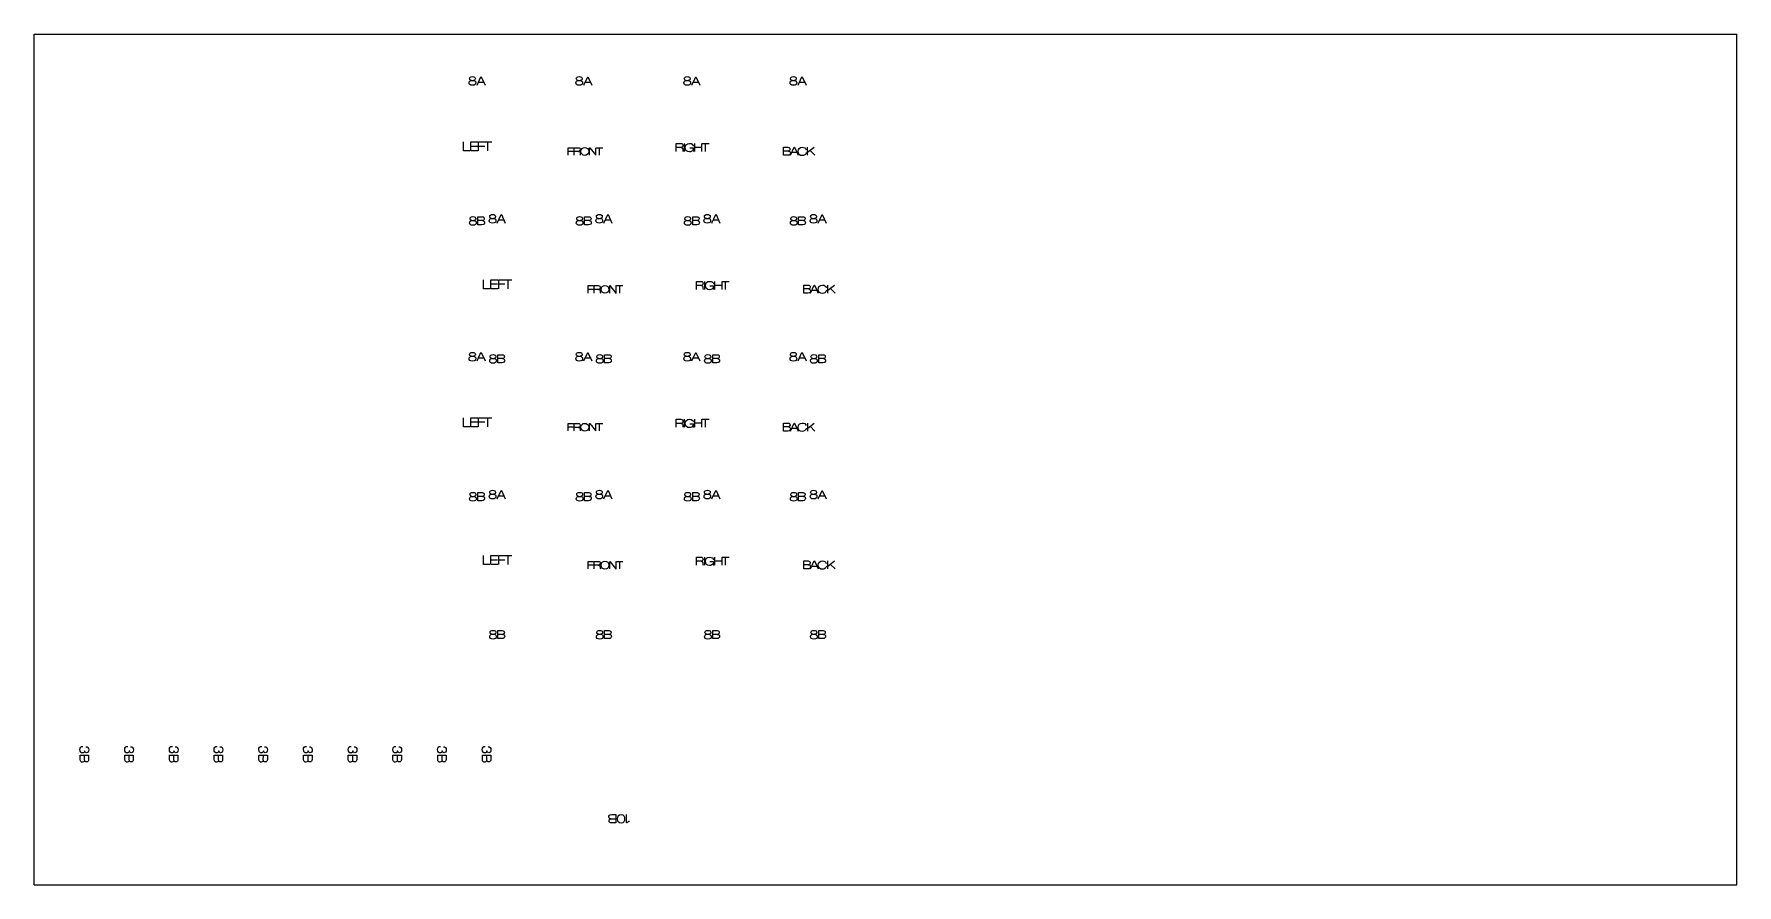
# Model space of a CAD drawing. Header units: millimetres. Extents: x 0 to 610, y -305 to 0.
import ezdxf

# ---------------------------------------------------------------- set-up
doc = ezdxf.new("R2010")
doc.units = ezdxf.units.MM
doc.layers.add('laser bed referance', color=3, linetype='Continuous', lineweight=25, true_color=0x00ff00)
doc.layers.add('TEXT', color=5, linetype='Continuous', true_color=0x0000ff)

msp = doc.modelspace()

# ---------------------------------------------------------------- linework, layer by layer
at = {"layer": 'laser bed referance'}
for p, q in [((0, -304.8), (0, 0)), ((0, 0), (304.8, 0)), ((0, 0), (609.6, 0)), ((0, -304.8), (0, 0)), ((609.6, -304.8), (609.6, 0)), ((0, -304.8), (304.8, -304.8)), ((0, -304.8), (609.6, -304.8))]:
    msp.add_line(p, q, dxfattribs=at)
at = {"layer": 'TEXT', "color": 5, "lineweight": 25, "true_color": 0x0000ff}
for points in [[(156.6, -16.64), (156.6, -16.63)], [(156.6, -16.64), (157.29, -16.64)], [(157.29, -16.63), (157.29, -16.64)], [(158.59, -18.3), (159.98, -15.28), (160.09, -15.28), (161.47, -18.3)], [(161.01, -17.3), (159.04, -17.3)], [(194.81, -16.64), (194.81, -16.63)], [(194.81, -16.64), (195.5, -16.64)], [(195.5, -16.63), (195.5, -16.64)], [(196.8, -18.3), (198.19, -15.28), (198.3, -15.28), (199.68, -18.3)], [(199.22, -17.3), (197.25, -17.3)], [(233.47, -16.64), (233.47, -16.63)], [(233.47, -16.64), (234.16, -16.64)], [(234.16, -16.63), (234.16, -16.64)], [(235.46, -18.3), (236.85, -15.28), (236.96, -15.28), (238.34, -18.3)], [(237.89, -17.3), (235.91, -17.3)], [(271.5, -16.64), (271.5, -16.63)], [(271.5, -16.64), (272.18, -16.64)], [(272.18, -16.63), (272.18, -16.64)], [(273.48, -18.3), (274.87, -15.28), (274.98, -15.28), (276.37, -18.3)], [(275.91, -17.3), (273.93, -17.3)], [(155.99, -41.88), (153.71, -41.88), (153.71, -38.62)], [(158.87, -41.88), (156.31, -41.88), (156.31, -38.62), (158.84, -38.62)], [(156.31, -40.14), (158.74, -40.14)], [(159.15, -41.88), (159.15, -38.62), (161.44, -38.62)], [(159.15, -40.14), (161.31, -40.14)], [(161.08, -38.62), (163.89, -38.62)], [(162.49, -41.88), (162.49, -38.62)], [(191.22, -43.39), (191.22, -40.71), (193.1, -40.71)], [(191.22, -41.96), (192.99, -41.96)], [(193.3, -43.39), (193.3, -40.71), (194.77, -40.71)], [(194.87, -42.08), (194.87, -42.09), (193.3, -42.09)], [(198.86, -43.39), (198.86, -40.71), (198.96, -40.71), (201.07, -43.39), (201.16, -43.39), (201.16, -40.71)], [(201.31, -40.71), (203.62, -40.71)], [(202.47, -43.39), (202.47, -40.71)], [(229.92, -42.06), (229.92, -39.19), (231.5, -39.19)], [(231.61, -40.66), (231.61, -40.67), (229.92, -40.67)], [(232.78, -39.19), (232.78, -42.06)], [(234.72, -40.78), (236.07, -40.78), (236.07, -42.13)], [(236.51, -42.06), (236.51, -39.19)], [(236.51, -40.53), (238.97, -40.53)], [(238.97, -39.19), (238.97, -42.06)], [(239.17, -39.19), (241.64, -39.19)], [(240.36, -42.06), (240.36, -39.22)], [(268.33, -40.55), (269.89, -40.55)], [(269.79, -43.42), (268.33, -43.42), (268.33, -40.55), (268.33, -40.55)], [(270.03, -41.92), (268.33, -41.91)], [(270.03, -41.91), (270.03, -41.92)], [(270.75, -43.42), (272.07, -40.55), (272.17, -40.55), (273.49, -43.42)], [(273.06, -42.47), (271.18, -42.47)], [(276.93, -42.35), (279.3, -40.55)], [(276.93, -43.42), (276.93, -40.55)], [(277.81, -41.69), (279.56, -43.42)], [(156.75, -66.81), (157.44, -66.81)], [(156.75, -66.81), (156.75, -66.81)], [(157.44, -66.81), (157.44, -66.81)], [(158.85, -65.48), (160.41, -65.48)], [(160.31, -68.35), (158.85, -68.35), (158.85, -65.48), (158.85, -65.48)], [(160.55, -66.85), (158.85, -66.85)], [(160.55, -66.85), (160.55, -66.85)], [(163.8, -66.04), (163.8, -66.03)], [(163.8, -66.04), (164.49, -66.04)], [(164.49, -66.03), (164.49, -66.04)], [(165.79, -67.7), (167.18, -64.68), (167.29, -64.68), (168.67, -67.7)], [(168.22, -66.7), (166.24, -66.7)], [(194.96, -66.81), (195.65, -66.81)], [(194.96, -66.81), (194.96, -66.81)], [(195.65, -66.81), (195.65, -66.81)], [(197.06, -65.48), (198.62, -65.48)], [(198.52, -68.35), (197.06, -68.35), (197.06, -65.48), (197.06, -65.48)], [(198.76, -66.85), (197.06, -66.85)], [(198.76, -66.85), (198.76, -66.85)], [(202.01, -66.04), (202.01, -66.03)], [(202.01, -66.04), (202.7, -66.04)], [(202.7, -66.03), (202.7, -66.04)], [(204, -67.7), (205.39, -64.68), (205.5, -64.68), (206.88, -67.7)], [(206.43, -66.7), (204.45, -66.7)], [(233.67, -66.81), (234.36, -66.81)], [(233.67, -66.81), (233.67, -66.81)], [(234.36, -66.81), (234.36, -66.81)], [(235.77, -65.48), (237.33, -65.48)], [(237.23, -68.35), (235.77, -68.35), (235.77, -65.48), (235.77, -65.48)], [(237.47, -66.85), (235.77, -66.85)], [(237.47, -66.85), (237.47, -66.85)], [(240.67, -66.04), (240.67, -66.03)], [(240.67, -66.04), (241.36, -66.04)], [(241.36, -66.03), (241.36, -66.04)], [(242.66, -67.7), (244.05, -64.68), (244.16, -64.68), (245.55, -67.7)], [(245.09, -66.7), (243.11, -66.7)], [(271.61, -66.81), (272.3, -66.81)], [(271.61, -66.81), (271.61, -66.81)], [(272.3, -66.81), (272.3, -66.81)], [(273.71, -65.48), (275.27, -65.48)], [(275.17, -68.35), (273.71, -68.35), (273.71, -65.48), (273.71, -65.48)], [(275.41, -66.85), (273.71, -66.85)], [(275.41, -66.85), (275.41, -66.85)], [(278.7, -66.04), (278.7, -66.03)], [(278.7, -66.04), (279.38, -66.04)], [(279.38, -66.03), (279.38, -66.04)], [(280.68, -67.7), (282.07, -64.68), (282.18, -64.68), (283.57, -67.7)], [(283.11, -66.7), (281.14, -66.7)], [(163.19, -91.28), (160.91, -91.28), (160.91, -88.02)], [(166.07, -91.28), (163.51, -91.28), (163.51, -88.02), (166.04, -88.02)], [(163.51, -89.53), (165.94, -89.53)], [(166.36, -91.28), (166.36, -88.02), (168.64, -88.02)], [(166.36, -89.53), (168.51, -89.53)], [(168.28, -88.02), (171.09, -88.02)], [(169.69, -91.28), (169.69, -88.02)], [(198.42, -92.79), (198.42, -90.11), (200.3, -90.11)], [(198.42, -91.35), (200.19, -91.35)], [(200.5, -92.79), (200.5, -90.11), (201.97, -90.11)], [(206.07, -92.79), (206.07, -90.11), (206.16, -90.11), (208.27, -92.79), (208.36, -92.79), (208.36, -90.11)], [(208.51, -90.11), (210.82, -90.11)], [(209.67, -92.79), (209.67, -90.11)], [(237.12, -91.46), (237.12, -88.59), (238.7, -88.59)], [(238.81, -90.06), (238.81, -90.07), (237.12, -90.07)], [(239.98, -88.59), (239.98, -91.46)], [(241.92, -90.18), (243.27, -90.18), (243.27, -91.53)], [(243.71, -91.46), (243.71, -88.59)], [(243.71, -89.93), (246.17, -89.93)], [(246.17, -88.59), (246.17, -91.46)], [(246.37, -88.59), (248.84, -88.59)], [(247.57, -91.46), (247.57, -88.62)], [(275.53, -89.95), (277.09, -89.95)], [(276.99, -92.82), (275.53, -92.82), (275.53, -89.95), (275.53, -89.95)], [(277.23, -91.32), (275.53, -91.31)], [(277.23, -91.31), (277.23, -91.32)], [(277.95, -92.82), (279.27, -89.95), (279.38, -89.95), (280.69, -92.82)], [(284.14, -91.75), (286.5, -89.95)], [(284.14, -92.82), (284.14, -89.95)], [(285.01, -91.08), (286.76, -92.82)], [(202.07, -91.48), (202.07, -91.48), (200.5, -91.49)], [(280.26, -91.87), (278.38, -91.87)], [(156.6, -115.44), (156.6, -115.43)], [(156.6, -115.44), (157.29, -115.44)], [(157.29, -115.43), (157.29, -115.44)], [(158.59, -117.1), (159.98, -114.08), (160.09, -114.08), (161.47, -117.1)], [(166.05, -114.88), (167.61, -114.88)], [(167.51, -117.75), (166.05, -117.75), (166.05, -114.88), (166.05, -114.88)], [(194.81, -115.44), (194.81, -115.43)], [(194.81, -115.44), (195.5, -115.44)], [(195.5, -115.43), (195.5, -115.44)], [(196.8, -117.1), (198.19, -114.08), (198.3, -114.08), (199.68, -117.1)], [(204.26, -114.88), (205.82, -114.88)], [(205.72, -117.75), (204.26, -117.75), (204.26, -114.88), (204.26, -114.88)], [(233.47, -115.44), (233.47, -115.43)], [(233.47, -115.44), (234.16, -115.44)], [(234.16, -115.43), (234.16, -115.44)], [(235.46, -117.1), (236.85, -114.08), (236.96, -114.08), (238.35, -117.1)], [(242.97, -114.88), (244.53, -114.88)], [(244.43, -117.75), (242.97, -117.75), (242.97, -114.88), (242.97, -114.88)], [(271.5, -115.44), (271.5, -115.43)], [(271.5, -115.44), (272.18, -115.44)], [(272.18, -115.43), (272.18, -115.44)], [(273.48, -117.1), (274.87, -114.08), (274.98, -114.08), (276.37, -117.1)], [(280.91, -114.88), (282.47, -114.88)], [(282.37, -117.75), (280.91, -117.75), (280.91, -114.88), (280.91, -114.88)], [(161.01, -116.1), (159.04, -116.1)], [(163.95, -116.21), (163.95, -116.2)], [(163.95, -116.21), (164.64, -116.21)], [(164.64, -116.2), (164.64, -116.21)], [(167.75, -116.25), (166.05, -116.24)], [(167.75, -116.24), (167.75, -116.25)], [(199.23, -116.1), (197.25, -116.1)], [(202.16, -116.21), (202.16, -116.2)], [(202.16, -116.21), (202.85, -116.21)], [(202.85, -116.2), (202.85, -116.21)], [(205.96, -116.25), (204.26, -116.24)], [(205.96, -116.24), (205.96, -116.25)], [(237.89, -116.1), (235.91, -116.1)], [(240.87, -116.21), (240.87, -116.2)], [(240.87, -116.21), (241.56, -116.21)], [(241.56, -116.2), (241.56, -116.21)], [(244.67, -116.25), (242.97, -116.24)], [(244.67, -116.24), (244.67, -116.25)], [(275.91, -116.1), (273.93, -116.1)], [(278.81, -116.21), (278.81, -116.2)], [(278.81, -116.21), (279.5, -116.21)], [(279.5, -116.2), (279.5, -116.21)], [(282.61, -116.25), (280.91, -116.24)], [(282.61, -116.24), (282.61, -116.25)], [(155.99, -140.67), (153.71, -140.67), (153.71, -137.42)], [(158.87, -140.67), (156.31, -140.67), (156.31, -137.42), (158.84, -137.42)], [(156.31, -138.93), (158.74, -138.93)], [(159.16, -140.67), (159.16, -137.42), (161.44, -137.42)], [(159.16, -138.93), (161.31, -138.93)], [(161.08, -137.42), (163.89, -137.42)], [(162.49, -140.67), (162.49, -137.42)], [(191.22, -142.18), (191.22, -139.51), (193.1, -139.51)], [(193.3, -142.18), (193.3, -139.51), (194.77, -139.51)], [(198.87, -142.18), (198.87, -139.51), (198.96, -139.51), (201.07, -142.18), (201.16, -142.18), (201.16, -139.51)], [(201.31, -139.51), (203.62, -139.51)], [(202.47, -142.18), (202.47, -139.51)], [(229.92, -140.86), (229.92, -137.99), (231.5, -137.99)], [(231.61, -139.46), (231.61, -139.46), (229.92, -139.47)], [(232.78, -137.99), (232.78, -140.86)], [(234.72, -139.58), (236.07, -139.58), (236.07, -140.92)], [(236.51, -140.86), (236.51, -137.99)], [(236.51, -139.32), (238.97, -139.32)], [(238.97, -137.99), (238.97, -140.86)], [(239.17, -137.99), (241.64, -137.99)], [(240.37, -140.86), (240.37, -138.01)], [(268.33, -139.35), (269.89, -139.35)], [(269.79, -142.22), (268.33, -142.22), (268.33, -139.35), (268.33, -139.35)], [(270.75, -142.22), (272.07, -139.35), (272.18, -139.35), (273.49, -142.22)], [(276.94, -141.15), (279.3, -139.35)], [(276.94, -142.22), (276.94, -139.35)], [(191.22, -140.75), (192.99, -140.75)], [(194.87, -140.88), (194.87, -140.88), (193.3, -140.89)], [(270.03, -140.71), (268.33, -140.71)], [(270.03, -140.71), (270.03, -140.72)], [(273.06, -141.27), (271.18, -141.27)], [(277.81, -140.48), (279.56, -142.22)], [(158.85, -164.28), (160.41, -164.28)], [(160.31, -167.15), (158.85, -167.15), (158.85, -164.28), (158.85, -164.28)], [(165.79, -166.5), (167.18, -163.48), (167.29, -163.48), (168.68, -166.5)], [(197.06, -164.28), (198.62, -164.28)], [(198.52, -167.15), (197.06, -167.15), (197.06, -164.28), (197.06, -164.28)], [(204, -166.5), (205.39, -163.48), (205.5, -163.48), (206.89, -166.5)], [(235.77, -164.28), (237.33, -164.28)], [(237.23, -167.15), (235.77, -167.15), (235.77, -164.28), (235.77, -164.28)], [(242.66, -166.5), (244.05, -163.48), (244.16, -163.48), (245.55, -166.5)], [(273.71, -164.28), (275.27, -164.28)], [(275.17, -167.15), (273.71, -167.15), (273.71, -164.28), (273.71, -164.28)], [(280.68, -166.5), (282.07, -163.48), (282.18, -163.48), (283.57, -166.5)], [(156.75, -165.61), (156.75, -165.6)], [(156.75, -165.61), (157.44, -165.61)], [(157.44, -165.6), (157.44, -165.61)], [(160.55, -165.65), (158.85, -165.64)], [(160.55, -165.64), (160.55, -165.65)], [(163.8, -164.83), (163.8, -164.82)], [(163.8, -164.83), (164.49, -164.83)], [(164.49, -164.82), (164.49, -164.83)], [(168.22, -165.5), (166.24, -165.5)], [(194.96, -165.61), (194.96, -165.6)], [(194.96, -165.61), (195.65, -165.61)], [(195.65, -165.6), (195.65, -165.61)], [(198.76, -165.65), (197.06, -165.64)], [(198.76, -165.64), (198.76, -165.65)], [(202.01, -164.83), (202.01, -164.82)], [(202.01, -164.83), (202.7, -164.83)], [(202.7, -164.82), (202.7, -164.83)], [(206.43, -165.5), (204.45, -165.5)], [(233.67, -165.61), (233.67, -165.6)], [(233.67, -165.61), (234.36, -165.61)], [(234.36, -165.6), (234.36, -165.61)], [(237.47, -165.65), (235.77, -165.64)], [(237.47, -165.64), (237.47, -165.65)], [(240.68, -164.83), (240.68, -164.82)], [(240.68, -164.83), (241.36, -164.83)], [(241.36, -164.82), (241.36, -164.83)], [(245.09, -165.5), (243.11, -165.5)], [(271.61, -165.61), (271.61, -165.6)], [(271.61, -165.61), (272.3, -165.61)], [(272.3, -165.6), (272.3, -165.61)], [(275.41, -165.65), (273.71, -165.64)], [(275.41, -165.64), (275.41, -165.65)], [(278.7, -164.83), (278.7, -164.82)], [(278.7, -164.83), (279.39, -164.83)], [(279.39, -164.82), (279.39, -164.83)], [(283.11, -165.5), (281.14, -165.5)], [(163.2, -190.07), (160.91, -190.07), (160.91, -186.82)], [(166.07, -190.07), (163.51, -190.07), (163.51, -186.82), (166.04, -186.82)], [(163.51, -188.33), (165.94, -188.33)], [(166.36, -190.07), (166.36, -186.82), (168.64, -186.82)], [(166.36, -188.33), (168.51, -188.33)], [(168.28, -186.82), (171.09, -186.82)], [(169.7, -190.07), (169.7, -186.82)], [(198.42, -191.58), (198.42, -188.91), (200.3, -188.91)], [(200.5, -191.58), (200.5, -188.91), (201.97, -188.91)], [(206.07, -191.58), (206.07, -188.91), (206.16, -188.91), (208.27, -191.58), (208.36, -191.58), (208.36, -188.91)], [(208.51, -188.91), (210.82, -188.91)], [(209.68, -191.58), (209.68, -188.91)], [(237.13, -190.26), (237.13, -187.39), (238.71, -187.39)], [(238.81, -188.85), (238.81, -188.86), (237.13, -188.87)], [(239.98, -187.39), (239.98, -190.26)], [(241.92, -188.98), (243.27, -188.98), (243.27, -190.32)], [(243.71, -190.26), (243.71, -187.39)], [(243.71, -188.72), (246.17, -188.72)], [(246.17, -187.39), (246.17, -190.26)], [(246.37, -187.39), (248.85, -187.39)], [(247.57, -190.26), (247.57, -187.41)], [(275.53, -188.74), (277.09, -188.74)], [(276.99, -191.62), (275.53, -191.62), (275.53, -188.74), (275.53, -188.74)], [(277.95, -191.62), (279.27, -188.74), (279.38, -188.74), (280.7, -191.62)], [(284.14, -190.55), (286.5, -188.74)], [(284.14, -191.62), (284.14, -188.74)], [(198.42, -190.15), (200.19, -190.15)], [(202.07, -190.27), (202.07, -190.28), (200.5, -190.29)], [(277.23, -190.11), (275.53, -190.11)], [(277.23, -190.11), (277.23, -190.12)], [(280.26, -190.67), (278.38, -190.67)], [(285.01, -189.88), (286.76, -191.62)], [(163.96, -215.01), (163.96, -215)], [(163.96, -215.01), (164.64, -215.01)], [(164.64, -215), (164.64, -215.01)], [(166.05, -213.68), (167.61, -213.68)], [(167.51, -216.55), (166.05, -216.55), (166.05, -213.68), (166.05, -213.68)], [(167.75, -215.04), (166.05, -215.04)], [(167.75, -215.04), (167.75, -215.05)], [(202.17, -215.01), (202.17, -215)], [(202.17, -215.01), (202.85, -215.01)], [(202.85, -215), (202.85, -215.01)], [(204.26, -213.68), (205.82, -213.68)], [(205.72, -216.55), (204.26, -216.55), (204.26, -213.68), (204.26, -213.68)], [(205.96, -215.04), (204.26, -215.04)], [(205.96, -215.04), (205.96, -215.05)], [(240.87, -215.01), (240.87, -215)], [(240.87, -215.01), (241.56, -215.01)], [(241.56, -215), (241.56, -215.01)], [(242.97, -213.68), (244.53, -213.68)], [(244.43, -216.55), (242.97, -216.55), (242.97, -213.68), (242.97, -213.68)], [(244.67, -215.04), (242.97, -215.04)], [(244.67, -215.04), (244.67, -215.05)], [(278.81, -215.01), (278.81, -215)], [(278.81, -215.01), (279.5, -215.01)], [(279.5, -215), (279.5, -215.01)], [(280.91, -213.68), (282.47, -213.68)], [(282.37, -216.55), (280.91, -216.55), (280.91, -213.68), (280.91, -213.68)], [(282.61, -215.04), (280.91, -215.04)], [(282.61, -215.04), (282.61, -215.05)], [(16.49, -259.8), (16.49, -258.27), (19.51, -258.27), (19.51, -258.27)], [(18.07, -260.05), (18.08, -258.27)], [(18.08, -260.05), (18.07, -260.05)], [(18.11, -256.72), (18.1, -256.72)], [(19.51, -258.27), (19.51, -259.91)], [(32.49, -259.8), (32.49, -258.27), (35.51, -258.27), (35.51, -258.27)], [(34.07, -260.05), (34.08, -258.27)], [(34.08, -260.05), (34.07, -260.05)], [(34.11, -256.72), (34.1, -256.72)], [(35.51, -258.27), (35.51, -259.91)], [(48.49, -259.8), (48.49, -258.27), (51.51, -258.27), (51.51, -258.27)], [(50.07, -260.05), (50.08, -258.27)], [(50.08, -260.05), (50.07, -260.05)], [(50.11, -256.72), (50.1, -256.72)], [(51.51, -258.27), (51.51, -259.91)], [(64.49, -259.8), (64.49, -258.27), (67.51, -258.27), (67.51, -258.27)], [(66.07, -260.05), (66.08, -258.27)], [(66.08, -260.05), (66.07, -260.05)], [(66.11, -256.72), (66.1, -256.72)], [(67.51, -258.27), (67.51, -259.91)], [(80.49, -259.8), (80.49, -258.27), (83.51, -258.27), (83.51, -258.27)], [(82.07, -260.05), (82.08, -258.27)], [(82.08, -260.05), (82.07, -260.05)], [(82.11, -256.72), (82.1, -256.72)], [(83.51, -258.27), (83.51, -259.91)], [(96.49, -259.8), (96.49, -258.27), (99.51, -258.27), (99.51, -258.27)], [(98.07, -260.05), (98.08, -258.27)], [(98.08, -260.05), (98.07, -260.05)], [(98.11, -256.72), (98.1, -256.72)], [(99.51, -258.27), (99.51, -259.91)], [(112.49, -259.8), (112.49, -258.27), (115.51, -258.27), (115.51, -258.27)], [(114.07, -260.05), (114.08, -258.27)], [(114.08, -260.05), (114.07, -260.05)], [(114.11, -256.72), (114.1, -256.72)], [(115.51, -258.27), (115.51, -259.91)], [(128.49, -259.8), (128.49, -258.27), (131.51, -258.27), (131.51, -258.27)], [(130.07, -260.05), (130.08, -258.27)], [(130.08, -260.05), (130.07, -260.05)], [(130.11, -256.72), (130.1, -256.72)], [(131.51, -258.27), (131.51, -259.91)], [(144.49, -259.8), (144.49, -258.27), (147.51, -258.27), (147.51, -258.27)], [(146.07, -260.05), (146.08, -258.27)], [(146.08, -260.05), (146.07, -260.05)], [(146.11, -256.72), (146.1, -256.72)], [(147.51, -258.27), (147.51, -259.91)], [(160.49, -259.8), (160.49, -258.27), (163.51, -258.27), (163.51, -258.27)], [(162.07, -260.05), (162.08, -258.27)], [(162.08, -260.05), (162.07, -260.05)], [(162.11, -256.72), (162.1, -256.72)], [(163.51, -258.27), (163.51, -259.91)], [(206.78, -279.57), (208.31, -279.57), (208.31, -282.59), (208.31, -282.59)], [(212.18, -282.57), (212.07, -282.57), (212.07, -279.59)], [(206.52, -281.15), (208.31, -281.16)], [(206.52, -281.16), (206.52, -281.15)], [(208.31, -282.59), (206.67, -282.59)]]:
    msp.add_lwpolyline(points, dxfattribs=at)
for points in [[(155.75, -17.49), (155.75, -17.01), (156, -16.7), (156.6, -16.64)], [(156.94, -18.35), (156.05, -18.35), (155.75, -17.95), (155.75, -17.49)], [(155.91, -15.98), (155.91, -15.49), (156.28, -15.23), (156.94, -15.23)], [(156.6, -16.63), (156.07, -16.59), (155.91, -16.23), (155.91, -15.98)], [(156.94, -15.23), (157.61, -15.23), (157.98, -15.49), (157.98, -15.98)], [(158.14, -17.49), (158.14, -17.95), (157.84, -18.35), (156.94, -18.35)], [(157.98, -15.98), (157.98, -16.23), (157.83, -16.59), (157.29, -16.63)], [(157.29, -16.64), (157.89, -16.7), (158.14, -17.01), (158.14, -17.49)], [(193.96, -17.49), (193.96, -17.01), (194.21, -16.7), (194.81, -16.64)], [(195.16, -18.35), (194.26, -18.35), (193.96, -17.95), (193.96, -17.49)], [(194.12, -15.98), (194.12, -15.49), (194.49, -15.23), (195.16, -15.23)], [(194.81, -16.63), (194.28, -16.59), (194.12, -16.23), (194.12, -15.98)], [(195.16, -15.23), (195.82, -15.23), (196.19, -15.49), (196.19, -15.98)], [(196.35, -17.49), (196.35, -17.95), (196.05, -18.35), (195.16, -18.35)], [(196.19, -15.98), (196.19, -16.23), (196.04, -16.59), (195.5, -16.63)], [(195.5, -16.64), (196.1, -16.7), (196.35, -17.01), (196.35, -17.49)], [(232.62, -17.49), (232.62, -17.01), (232.87, -16.7), (233.47, -16.64)], [(233.82, -18.35), (232.92, -18.35), (232.62, -17.95), (232.62, -17.49)], [(232.78, -15.98), (232.78, -15.49), (233.15, -15.23), (233.82, -15.23)], [(233.47, -16.63), (232.94, -16.59), (232.78, -16.23), (232.78, -15.98)], [(233.82, -15.23), (234.48, -15.23), (234.85, -15.49), (234.85, -15.98)], [(235.01, -17.49), (235.01, -17.95), (234.71, -18.35), (233.82, -18.35)], [(234.85, -15.98), (234.85, -16.23), (234.7, -16.59), (234.16, -16.63)], [(234.16, -16.64), (234.76, -16.7), (235.01, -17.01), (235.01, -17.49)], [(270.65, -17.49), (270.65, -17.01), (270.9, -16.7), (271.5, -16.64)], [(271.84, -18.35), (270.94, -18.35), (270.65, -17.95), (270.65, -17.49)], [(270.8, -15.98), (270.8, -15.49), (271.17, -15.23), (271.84, -15.23)], [(271.5, -16.63), (270.96, -16.59), (270.8, -16.23), (270.8, -15.98)], [(271.84, -15.23), (272.51, -15.23), (272.88, -15.49), (272.88, -15.98)], [(273.03, -17.49), (273.03, -17.95), (272.74, -18.35), (271.84, -18.35)], [(272.88, -15.98), (272.88, -16.23), (272.72, -16.59), (272.18, -16.63)], [(272.18, -16.64), (272.78, -16.7), (273.03, -17.01), (273.03, -17.49)], [(194.77, -40.71), (195.31, -40.71), (195.51, -40.97), (195.51, -41.44)], [(195.51, -41.44), (195.51, -41.7), (195.34, -42.05), (194.87, -42.08)], [(194.87, -42.09), (195.28, -42.09), (195.46, -42.28), (195.46, -42.65)], [(195.46, -42.65), (195.46, -42.75), (195.47, -43.28), (195.52, -43.39)], [(195.78, -42.05), (195.78, -41.16), (196.4, -40.65), (197.16, -40.65)], [(197.16, -43.45), (196.4, -43.45), (195.78, -42.93), (195.78, -42.05)], [(197.16, -40.65), (197.93, -40.65), (198.55, -41.16), (198.55, -42.05)], [(198.55, -42.05), (198.55, -42.93), (197.93, -43.45), (197.16, -43.45)], [(231.5, -39.19), (232.08, -39.19), (232.3, -39.46), (232.3, -39.98)], [(232.3, -39.98), (232.3, -40.25), (232.11, -40.63), (231.61, -40.66)], [(231.61, -40.67), (232.05, -40.67), (232.24, -40.88), (232.24, -41.27)], [(232.24, -41.27), (232.24, -41.38), (232.25, -41.95), (232.31, -42.06)], [(233.13, -40.69), (233.13, -39.74), (233.79, -39.19), (234.61, -39.19)], [(234.61, -42.19), (233.79, -42.19), (233.13, -41.64), (233.13, -40.69)], [(234.61, -39.19), (235.51, -39.19), (235.92, -39.59), (236.03, -40.15)], [(235.97, -41.26), (235.77, -41.92), (235.21, -42.19), (234.61, -42.19)], [(236.07, -40.78), (236.03, -41.11), (235.97, -41.26), (235.97, -41.26)], [(270.75, -42.64), (270.75, -42.97), (270.54, -43.42), (269.79, -43.42)], [(269.89, -40.55), (270.35, -40.55), (270.66, -40.79), (270.66, -41.26)], [(270.66, -41.26), (270.66, -41.6), (270.36, -41.92), (270.03, -41.91)], [(270.03, -41.92), (270.4, -41.94), (270.75, -42.14), (270.75, -42.64)], [(273.51, -42.05), (273.51, -41.1), (274.18, -40.55), (275, -40.55)], [(275, -43.55), (274.18, -43.55), (273.51, -43), (273.51, -42.05)], [(275, -40.55), (275.68, -40.55), (276.22, -40.83), (276.37, -41.45)], [(276.44, -42.39), (276.35, -43.16), (275.66, -43.55), (275, -43.55)], [(155.9, -67.67), (155.9, -67.19), (156.15, -66.87), (156.75, -66.81)], [(156.06, -66.15), (156.06, -65.66), (156.43, -65.41), (157.1, -65.41)], [(156.75, -66.81), (156.22, -66.77), (156.06, -66.4), (156.06, -66.15)], [(157.1, -65.41), (157.76, -65.41), (158.13, -65.66), (158.13, -66.15)], [(158.13, -66.15), (158.13, -66.4), (157.98, -66.77), (157.44, -66.81)], [(157.44, -66.81), (158.04, -66.87), (158.29, -67.19), (158.29, -67.67)], [(160.41, -65.48), (160.87, -65.48), (161.18, -65.73), (161.18, -66.19)], [(161.18, -66.19), (161.18, -66.53), (160.89, -66.85), (160.55, -66.85)], [(160.55, -66.85), (160.92, -66.87), (161.27, -67.07), (161.27, -67.57)], [(162.95, -66.89), (162.95, -66.41), (163.2, -66.1), (163.8, -66.04)], [(164.15, -67.75), (163.25, -67.75), (162.95, -67.35), (162.95, -66.89)], [(163.11, -65.38), (163.11, -64.89), (163.48, -64.63), (164.15, -64.63)], [(163.8, -66.03), (163.27, -65.99), (163.11, -65.63), (163.11, -65.38)], [(164.15, -64.63), (164.81, -64.63), (165.18, -64.89), (165.18, -65.38)], [(165.34, -66.89), (165.34, -67.35), (165.04, -67.75), (164.15, -67.75)], [(165.18, -65.38), (165.18, -65.63), (165.03, -65.99), (164.49, -66.03)], [(164.49, -66.04), (165.09, -66.1), (165.34, -66.41), (165.34, -66.89)], [(194.11, -67.67), (194.11, -67.19), (194.36, -66.87), (194.96, -66.81)], [(194.27, -66.15), (194.27, -65.66), (194.64, -65.41), (195.31, -65.41)], [(194.96, -66.81), (194.43, -66.77), (194.27, -66.4), (194.27, -66.15)], [(195.31, -65.41), (195.97, -65.41), (196.34, -65.66), (196.34, -66.15)], [(196.34, -66.15), (196.34, -66.4), (196.19, -66.77), (195.65, -66.81)], [(195.65, -66.81), (196.25, -66.87), (196.5, -67.19), (196.5, -67.67)], [(198.62, -65.48), (199.08, -65.48), (199.39, -65.73), (199.39, -66.19)], [(199.39, -66.19), (199.39, -66.53), (199.1, -66.85), (198.76, -66.85)], [(198.76, -66.85), (199.13, -66.87), (199.48, -67.07), (199.48, -67.57)], [(201.16, -66.89), (201.16, -66.41), (201.41, -66.1), (202.01, -66.04)], [(202.36, -67.75), (201.46, -67.75), (201.16, -67.35), (201.16, -66.89)], [(201.32, -65.38), (201.32, -64.89), (201.69, -64.63), (202.36, -64.63)], [(202.01, -66.03), (201.48, -65.99), (201.32, -65.63), (201.32, -65.38)], [(202.36, -64.63), (203.02, -64.63), (203.39, -64.89), (203.39, -65.38)], [(203.55, -66.89), (203.55, -67.35), (203.25, -67.75), (202.36, -67.75)], [(203.39, -65.38), (203.39, -65.63), (203.24, -65.99), (202.7, -66.03)], [(202.7, -66.04), (203.3, -66.1), (203.55, -66.41), (203.55, -66.89)], [(232.82, -67.67), (232.82, -67.19), (233.07, -66.87), (233.67, -66.81)], [(232.98, -66.15), (232.98, -65.66), (233.35, -65.41), (234.02, -65.41)], [(233.67, -66.81), (233.14, -66.77), (232.98, -66.4), (232.98, -66.15)], [(234.02, -65.41), (234.68, -65.41), (235.05, -65.66), (235.05, -66.15)], [(235.05, -66.15), (235.05, -66.4), (234.9, -66.77), (234.36, -66.81)], [(234.36, -66.81), (234.96, -66.87), (235.21, -67.19), (235.21, -67.67)], [(237.33, -65.48), (237.79, -65.48), (238.1, -65.73), (238.1, -66.19)], [(238.1, -66.19), (238.1, -66.53), (237.81, -66.85), (237.47, -66.85)], [(237.47, -66.85), (237.84, -66.87), (238.19, -67.07), (238.19, -67.57)], [(239.82, -66.89), (239.82, -66.41), (240.07, -66.1), (240.67, -66.04)], [(241.02, -67.75), (240.12, -67.75), (239.82, -67.35), (239.82, -66.89)], [(239.98, -65.38), (239.98, -64.89), (240.35, -64.63), (241.02, -64.63)], [(240.67, -66.03), (240.14, -65.99), (239.98, -65.63), (239.98, -65.38)], [(241.02, -64.63), (241.69, -64.63), (242.05, -64.89), (242.05, -65.38)], [(242.21, -66.89), (242.21, -67.35), (241.91, -67.75), (241.02, -67.75)], [(242.05, -65.38), (242.05, -65.63), (241.9, -65.99), (241.36, -66.03)], [(241.36, -66.04), (241.96, -66.1), (242.21, -66.41), (242.21, -66.89)], [(270.76, -67.67), (270.76, -67.19), (271.01, -66.87), (271.61, -66.81)], [(270.92, -66.15), (270.92, -65.66), (271.29, -65.41), (271.95, -65.41)], [(271.61, -66.81), (271.07, -66.77), (270.92, -66.4), (270.92, -66.15)], [(271.95, -65.41), (272.62, -65.41), (272.99, -65.66), (272.99, -66.15)], [(272.99, -66.15), (272.99, -66.4), (272.83, -66.77), (272.3, -66.81)], [(272.3, -66.81), (272.9, -66.87), (273.15, -67.19), (273.15, -67.67)], [(275.27, -65.48), (275.72, -65.48), (276.04, -65.73), (276.04, -66.19)], [(276.04, -66.19), (276.04, -66.53), (275.75, -66.85), (275.41, -66.85)], [(275.41, -66.85), (275.78, -66.87), (276.13, -67.07), (276.13, -67.57)], [(277.85, -66.89), (277.85, -66.41), (278.1, -66.1), (278.7, -66.04)], [(279.04, -67.75), (278.14, -67.75), (277.85, -67.35), (277.85, -66.89)], [(278, -65.38), (278, -64.89), (278.37, -64.63), (279.04, -64.63)], [(278.7, -66.03), (278.16, -65.99), (278, -65.63), (278, -65.38)], [(279.04, -64.63), (279.71, -64.63), (280.08, -64.89), (280.08, -65.38)], [(280.23, -66.89), (280.23, -67.35), (279.94, -67.75), (279.04, -67.75)], [(280.08, -65.38), (280.08, -65.63), (279.92, -65.99), (279.38, -66.03)], [(279.38, -66.04), (279.99, -66.1), (280.23, -66.41), (280.23, -66.89)], [(157.1, -68.52), (156.2, -68.52), (155.9, -68.13), (155.9, -67.67)], [(158.29, -67.67), (158.29, -68.13), (157.99, -68.52), (157.1, -68.52)], [(161.27, -67.57), (161.27, -67.91), (161.06, -68.35), (160.31, -68.35)], [(195.31, -68.52), (194.41, -68.52), (194.11, -68.13), (194.11, -67.67)], [(196.5, -67.67), (196.5, -68.13), (196.2, -68.52), (195.31, -68.52)], [(199.48, -67.57), (199.48, -67.91), (199.27, -68.35), (198.52, -68.35)], [(234.02, -68.52), (233.12, -68.52), (232.82, -68.13), (232.82, -67.67)], [(235.21, -67.67), (235.21, -68.13), (234.91, -68.52), (234.02, -68.52)], [(238.19, -67.57), (238.19, -67.91), (237.98, -68.35), (237.23, -68.35)], [(271.95, -68.52), (271.06, -68.52), (270.76, -68.13), (270.76, -67.67)], [(273.15, -67.67), (273.15, -68.13), (272.85, -68.52), (271.95, -68.52)], [(276.13, -67.57), (276.13, -67.91), (275.92, -68.35), (275.17, -68.35)], [(201.97, -90.11), (202.51, -90.11), (202.71, -90.36), (202.71, -90.84)], [(202.71, -90.84), (202.71, -91.09), (202.54, -91.45), (202.07, -91.48)], [(202.98, -91.45), (202.98, -90.56), (203.6, -90.05), (204.36, -90.05)], [(204.36, -90.05), (205.13, -90.05), (205.75, -90.56), (205.75, -91.45)], [(238.7, -88.59), (239.28, -88.59), (239.5, -88.86), (239.5, -89.37)], [(239.5, -89.37), (239.5, -89.65), (239.31, -90.03), (238.81, -90.06)], [(238.81, -90.07), (239.25, -90.07), (239.44, -90.28), (239.44, -90.67)], [(239.44, -90.67), (239.44, -90.77), (239.45, -91.35), (239.51, -91.46)], [(240.33, -90.09), (240.33, -89.14), (240.99, -88.59), (241.81, -88.59)], [(241.81, -91.59), (240.99, -91.59), (240.33, -91.04), (240.33, -90.09)], [(241.81, -88.59), (242.71, -88.59), (243.12, -88.99), (243.23, -89.54)], [(243.17, -90.66), (242.97, -91.32), (242.41, -91.59), (241.81, -91.59)], [(243.27, -90.18), (243.23, -90.51), (243.17, -90.66), (243.17, -90.66)], [(277.09, -89.95), (277.55, -89.95), (277.86, -90.19), (277.86, -90.66)], [(277.86, -90.66), (277.86, -91), (277.57, -91.32), (277.23, -91.31)], [(277.23, -91.32), (277.6, -91.33), (277.95, -91.54), (277.95, -92.04)], [(280.71, -91.45), (280.71, -90.5), (281.38, -89.95), (282.2, -89.95)], [(282.2, -89.95), (282.88, -89.95), (283.42, -90.22), (283.57, -90.85)], [(202.07, -91.48), (202.48, -91.49), (202.66, -91.68), (202.66, -92.05)], [(202.66, -92.05), (202.66, -92.14), (202.67, -92.68), (202.72, -92.79)], [(204.36, -92.84), (203.6, -92.84), (202.98, -92.33), (202.98, -91.45)], [(205.75, -91.45), (205.75, -92.33), (205.13, -92.84), (204.36, -92.84)], [(277.95, -92.04), (277.95, -92.37), (277.74, -92.82), (276.99, -92.82)], [(282.2, -92.95), (281.38, -92.95), (280.71, -92.4), (280.71, -91.45)], [(283.64, -91.79), (283.55, -92.56), (282.86, -92.95), (282.2, -92.95)], [(155.75, -116.29), (155.75, -115.81), (156, -115.49), (156.6, -115.44)], [(155.91, -114.77), (155.91, -114.28), (156.28, -114.03), (156.95, -114.03)], [(156.6, -115.43), (156.07, -115.39), (155.91, -115.02), (155.91, -114.77)], [(156.95, -114.03), (157.61, -114.03), (157.98, -114.28), (157.98, -114.77)], [(157.98, -114.77), (157.98, -115.02), (157.83, -115.39), (157.29, -115.43)], [(157.29, -115.44), (157.89, -115.49), (158.14, -115.81), (158.14, -116.29)], [(163.26, -115.55), (163.26, -115.06), (163.63, -114.81), (164.3, -114.81)], [(163.95, -116.2), (163.42, -116.17), (163.26, -115.8), (163.26, -115.55)], [(164.3, -114.81), (164.97, -114.81), (165.33, -115.06), (165.33, -115.55)], [(165.33, -115.55), (165.33, -115.8), (165.18, -116.17), (164.64, -116.2)], [(167.61, -114.88), (168.07, -114.88), (168.39, -115.13), (168.39, -115.59)], [(168.39, -115.59), (168.39, -115.93), (168.09, -116.25), (167.75, -116.24)], [(193.96, -116.29), (193.96, -115.81), (194.21, -115.49), (194.81, -115.44)], [(194.12, -114.77), (194.12, -114.28), (194.49, -114.03), (195.16, -114.03)], [(194.81, -115.43), (194.28, -115.39), (194.12, -115.02), (194.12, -114.77)], [(195.16, -114.03), (195.82, -114.03), (196.19, -114.28), (196.19, -114.77)], [(196.19, -114.77), (196.19, -115.02), (196.04, -115.39), (195.5, -115.43)], [(195.5, -115.44), (196.1, -115.49), (196.35, -115.81), (196.35, -116.29)], [(201.47, -115.55), (201.47, -115.06), (201.84, -114.81), (202.51, -114.81)], [(202.16, -116.2), (201.63, -116.17), (201.47, -115.8), (201.47, -115.55)], [(202.51, -114.81), (203.18, -114.81), (203.54, -115.06), (203.54, -115.55)], [(203.54, -115.55), (203.54, -115.8), (203.39, -116.17), (202.85, -116.2)], [(205.82, -114.88), (206.28, -114.88), (206.6, -115.13), (206.6, -115.59)], [(206.6, -115.59), (206.6, -115.93), (206.3, -116.25), (205.96, -116.24)], [(232.62, -116.29), (232.62, -115.81), (232.87, -115.49), (233.47, -115.44)], [(232.78, -114.77), (232.78, -114.28), (233.15, -114.03), (233.82, -114.03)], [(233.47, -115.43), (232.94, -115.39), (232.78, -115.02), (232.78, -114.77)], [(233.82, -114.03), (234.49, -114.03), (234.85, -114.28), (234.85, -114.77)], [(234.85, -114.77), (234.85, -115.02), (234.7, -115.39), (234.16, -115.43)], [(234.16, -115.44), (234.76, -115.49), (235.01, -115.81), (235.01, -116.29)], [(240.18, -115.55), (240.18, -115.06), (240.55, -114.81), (241.22, -114.81)], [(240.87, -116.2), (240.34, -116.17), (240.18, -115.8), (240.18, -115.55)], [(241.22, -114.81), (241.89, -114.81), (242.25, -115.06), (242.25, -115.55)], [(242.25, -115.55), (242.25, -115.8), (242.1, -116.17), (241.56, -116.2)], [(244.53, -114.88), (244.99, -114.88), (245.3, -115.13), (245.3, -115.59)], [(245.3, -115.59), (245.3, -115.93), (245.01, -116.25), (244.67, -116.24)], [(270.65, -116.29), (270.65, -115.81), (270.9, -115.49), (271.5, -115.44)], [(270.8, -114.77), (270.8, -114.28), (271.17, -114.03), (271.84, -114.03)], [(271.5, -115.43), (270.96, -115.39), (270.8, -115.02), (270.8, -114.77)], [(271.84, -114.03), (272.51, -114.03), (272.88, -114.28), (272.88, -114.77)], [(272.88, -114.77), (272.88, -115.02), (272.72, -115.39), (272.18, -115.43)], [(272.18, -115.44), (272.79, -115.49), (273.03, -115.81), (273.03, -116.29)], [(278.12, -115.55), (278.12, -115.06), (278.49, -114.81), (279.15, -114.81)], [(278.81, -116.2), (278.27, -116.17), (278.12, -115.8), (278.12, -115.55)], [(279.15, -114.81), (279.82, -114.81), (280.19, -115.06), (280.19, -115.55)], [(280.19, -115.55), (280.19, -115.8), (280.03, -116.17), (279.5, -116.2)], [(282.47, -114.88), (282.93, -114.88), (283.24, -115.13), (283.24, -115.59)], [(283.24, -115.59), (283.24, -115.93), (282.95, -116.25), (282.61, -116.24)], [(156.95, -117.14), (156.05, -117.14), (155.75, -116.75), (155.75, -116.29)], [(158.14, -116.29), (158.14, -116.75), (157.84, -117.14), (156.95, -117.14)], [(163.1, -117.07), (163.1, -116.59), (163.35, -116.27), (163.95, -116.21)], [(164.3, -117.92), (163.4, -117.92), (163.1, -117.53), (163.1, -117.07)], [(165.49, -117.07), (165.49, -117.53), (165.19, -117.92), (164.3, -117.92)], [(164.64, -116.21), (165.24, -116.27), (165.49, -116.59), (165.49, -117.07)], [(168.47, -116.97), (168.47, -117.31), (168.26, -117.75), (167.51, -117.75)], [(167.75, -116.25), (168.12, -116.27), (168.47, -116.47), (168.47, -116.97)], [(195.16, -117.14), (194.26, -117.14), (193.96, -116.75), (193.96, -116.29)], [(196.35, -116.29), (196.35, -116.75), (196.05, -117.14), (195.16, -117.14)], [(201.31, -117.07), (201.31, -116.59), (201.56, -116.27), (202.16, -116.21)], [(202.51, -117.92), (201.61, -117.92), (201.31, -117.53), (201.31, -117.07)], [(203.7, -117.07), (203.7, -117.53), (203.4, -117.92), (202.51, -117.92)], [(202.85, -116.21), (203.45, -116.27), (203.7, -116.59), (203.7, -117.07)], [(206.68, -116.97), (206.68, -117.31), (206.47, -117.75), (205.72, -117.75)], [(205.96, -116.25), (206.33, -116.27), (206.68, -116.47), (206.68, -116.97)], [(233.82, -117.14), (232.92, -117.14), (232.62, -116.75), (232.62, -116.29)], [(235.01, -116.29), (235.01, -116.75), (234.71, -117.14), (233.82, -117.14)], [(240.02, -117.07), (240.02, -116.59), (240.27, -116.27), (240.87, -116.21)], [(241.22, -117.92), (240.32, -117.92), (240.02, -117.53), (240.02, -117.07)], [(242.41, -117.07), (242.41, -117.53), (242.11, -117.92), (241.22, -117.92)], [(241.56, -116.21), (242.16, -116.27), (242.41, -116.59), (242.41, -117.07)], [(245.39, -116.97), (245.39, -117.31), (245.18, -117.75), (244.43, -117.75)], [(244.67, -116.25), (245.04, -116.27), (245.39, -116.47), (245.39, -116.97)], [(271.84, -117.14), (270.94, -117.14), (270.65, -116.75), (270.65, -116.29)], [(273.03, -116.29), (273.03, -116.75), (272.74, -117.14), (271.84, -117.14)], [(277.96, -117.07), (277.96, -116.59), (278.21, -116.27), (278.81, -116.21)], [(279.15, -117.92), (278.26, -117.92), (277.96, -117.53), (277.96, -117.07)], [(280.35, -117.07), (280.35, -117.53), (280.05, -117.92), (279.15, -117.92)], [(279.5, -116.21), (280.1, -116.27), (280.35, -116.59), (280.35, -117.07)], [(283.33, -116.97), (283.33, -117.31), (283.12, -117.75), (282.37, -117.75)], [(282.61, -116.25), (282.98, -116.27), (283.33, -116.47), (283.33, -116.97)], [(194.77, -139.51), (195.31, -139.51), (195.51, -139.76), (195.51, -140.24)], [(195.78, -140.85), (195.78, -139.96), (196.4, -139.45), (197.16, -139.45)], [(197.16, -139.45), (197.93, -139.45), (198.55, -139.96), (198.55, -140.85)], [(231.5, -137.99), (232.08, -137.99), (232.3, -138.26), (232.3, -138.77)], [(232.3, -138.77), (232.3, -139.05), (232.11, -139.43), (231.61, -139.46)], [(231.61, -139.46), (232.05, -139.47), (232.24, -139.67), (232.24, -140.07)], [(232.24, -140.07), (232.24, -140.17), (232.25, -140.74), (232.31, -140.86)], [(233.13, -139.49), (233.13, -138.54), (233.79, -137.99), (234.61, -137.99)], [(234.61, -140.99), (233.79, -140.99), (233.13, -140.44), (233.13, -139.49)], [(234.61, -137.99), (235.51, -137.99), (235.92, -138.39), (236.03, -138.94)], [(235.97, -140.06), (235.77, -140.72), (235.21, -140.99), (234.61, -140.99)], [(236.07, -139.58), (236.03, -139.91), (235.97, -140.06), (235.97, -140.06)], [(269.89, -139.35), (270.35, -139.35), (270.66, -139.59), (270.66, -140.06)], [(270.66, -140.06), (270.66, -140.4), (270.37, -140.72), (270.03, -140.71)], [(273.51, -140.85), (273.51, -139.9), (274.18, -139.35), (275, -139.35)], [(275, -139.35), (275.68, -139.35), (276.22, -139.62), (276.37, -140.25)], [(195.51, -140.24), (195.51, -140.49), (195.34, -140.85), (194.87, -140.88)], [(194.87, -140.88), (195.28, -140.89), (195.46, -141.08), (195.46, -141.45)], [(195.46, -141.45), (195.46, -141.54), (195.47, -142.08), (195.52, -142.18)], [(197.16, -142.24), (196.4, -142.24), (195.78, -141.73), (195.78, -140.85)], [(198.55, -140.85), (198.55, -141.73), (197.93, -142.24), (197.16, -142.24)], [(270.75, -141.44), (270.75, -141.77), (270.54, -142.22), (269.79, -142.22)], [(270.03, -140.72), (270.4, -140.73), (270.75, -140.93), (270.75, -141.44)], [(275, -142.35), (274.18, -142.35), (273.51, -141.8), (273.51, -140.85)], [(276.44, -141.19), (276.35, -141.96), (275.66, -142.35), (275, -142.35)], [(156.06, -164.95), (156.06, -164.46), (156.43, -164.21), (157.1, -164.21)], [(157.1, -164.21), (157.77, -164.21), (158.13, -164.46), (158.13, -164.95)], [(160.41, -164.28), (160.87, -164.28), (161.19, -164.52), (161.19, -164.99)], [(163.11, -164.17), (163.11, -163.68), (163.48, -163.43), (164.15, -163.43)], [(163.8, -164.82), (163.27, -164.79), (163.11, -164.42), (163.11, -164.17)], [(164.15, -163.43), (164.82, -163.43), (165.18, -163.68), (165.18, -164.17)], [(165.18, -164.17), (165.18, -164.42), (165.03, -164.79), (164.49, -164.82)], [(194.27, -164.95), (194.27, -164.46), (194.64, -164.21), (195.31, -164.21)], [(195.31, -164.21), (195.98, -164.21), (196.34, -164.46), (196.34, -164.95)], [(198.62, -164.28), (199.08, -164.28), (199.4, -164.52), (199.4, -164.99)], [(201.32, -164.17), (201.32, -163.68), (201.69, -163.43), (202.36, -163.43)], [(202.01, -164.82), (201.48, -164.79), (201.32, -164.42), (201.32, -164.17)], [(202.36, -163.43), (203.03, -163.43), (203.39, -163.68), (203.39, -164.17)], [(203.39, -164.17), (203.39, -164.42), (203.24, -164.79), (202.7, -164.82)], [(232.98, -164.95), (232.98, -164.46), (233.35, -164.21), (234.02, -164.21)], [(234.02, -164.21), (234.68, -164.21), (235.05, -164.46), (235.05, -164.95)], [(237.33, -164.28), (237.79, -164.28), (238.1, -164.52), (238.1, -164.99)], [(239.98, -164.17), (239.98, -163.68), (240.35, -163.43), (241.02, -163.43)], [(240.68, -164.82), (240.14, -164.79), (239.98, -164.42), (239.98, -164.17)], [(241.02, -163.43), (241.69, -163.43), (242.05, -163.68), (242.05, -164.17)], [(242.05, -164.17), (242.05, -164.42), (241.9, -164.79), (241.36, -164.82)], [(270.92, -164.95), (270.92, -164.46), (271.29, -164.21), (271.95, -164.21)], [(271.95, -164.21), (272.62, -164.21), (272.99, -164.46), (272.99, -164.95)], [(275.27, -164.28), (275.73, -164.28), (276.04, -164.52), (276.04, -164.99)], [(278.01, -164.17), (278.01, -163.68), (278.37, -163.43), (279.04, -163.43)], [(278.7, -164.82), (278.16, -164.79), (278.01, -164.42), (278.01, -164.17)], [(279.04, -163.43), (279.71, -163.43), (280.08, -163.68), (280.08, -164.17)], [(280.08, -164.17), (280.08, -164.42), (279.92, -164.79), (279.39, -164.82)], [(155.9, -166.46), (155.9, -165.99), (156.15, -165.67), (156.75, -165.61)], [(157.1, -167.32), (156.2, -167.32), (155.9, -166.93), (155.9, -166.46)], [(156.75, -165.6), (156.22, -165.56), (156.06, -165.2), (156.06, -164.95)], [(158.29, -166.46), (158.29, -166.93), (157.99, -167.32), (157.1, -167.32)], [(158.13, -164.95), (158.13, -165.2), (157.98, -165.56), (157.44, -165.6)], [(157.44, -165.61), (158.04, -165.67), (158.29, -165.99), (158.29, -166.46)], [(161.27, -166.37), (161.27, -166.7), (161.06, -167.15), (160.31, -167.15)], [(161.19, -164.99), (161.19, -165.33), (160.89, -165.65), (160.55, -165.64)], [(160.55, -165.65), (160.92, -165.67), (161.27, -165.87), (161.27, -166.37)], [(162.95, -165.69), (162.95, -165.21), (163.2, -164.89), (163.8, -164.83)], [(164.15, -166.54), (163.25, -166.54), (162.95, -166.15), (162.95, -165.69)], [(165.34, -165.69), (165.34, -166.15), (165.04, -166.54), (164.15, -166.54)], [(164.49, -164.83), (165.09, -164.89), (165.34, -165.21), (165.34, -165.69)], [(194.11, -166.46), (194.11, -165.99), (194.36, -165.67), (194.96, -165.61)], [(195.31, -167.32), (194.41, -167.32), (194.11, -166.93), (194.11, -166.46)], [(194.96, -165.6), (194.43, -165.56), (194.27, -165.2), (194.27, -164.95)], [(196.5, -166.46), (196.5, -166.93), (196.2, -167.32), (195.31, -167.32)], [(196.34, -164.95), (196.34, -165.2), (196.19, -165.56), (195.65, -165.6)], [(195.65, -165.61), (196.25, -165.67), (196.5, -165.99), (196.5, -166.46)], [(199.48, -166.37), (199.48, -166.7), (199.27, -167.15), (198.52, -167.15)], [(199.4, -164.99), (199.4, -165.33), (199.1, -165.65), (198.76, -165.64)], [(198.76, -165.65), (199.13, -165.67), (199.48, -165.87), (199.48, -166.37)], [(201.16, -165.69), (201.16, -165.21), (201.41, -164.89), (202.01, -164.83)], [(202.36, -166.54), (201.46, -166.54), (201.16, -166.15), (201.16, -165.69)], [(203.55, -165.69), (203.55, -166.15), (203.25, -166.54), (202.36, -166.54)], [(202.7, -164.83), (203.3, -164.89), (203.55, -165.21), (203.55, -165.69)], [(232.82, -166.46), (232.82, -165.99), (233.07, -165.67), (233.67, -165.61)], [(234.02, -167.32), (233.12, -167.32), (232.82, -166.93), (232.82, -166.46)], [(233.67, -165.6), (233.14, -165.56), (232.98, -165.2), (232.98, -164.95)], [(235.21, -166.46), (235.21, -166.93), (234.91, -167.32), (234.02, -167.32)], [(235.05, -164.95), (235.05, -165.2), (234.9, -165.56), (234.36, -165.6)], [(234.36, -165.61), (234.96, -165.67), (235.21, -165.99), (235.21, -166.46)], [(238.19, -166.37), (238.19, -166.7), (237.98, -167.15), (237.23, -167.15)], [(238.1, -164.99), (238.1, -165.33), (237.81, -165.65), (237.47, -165.64)], [(237.47, -165.65), (237.84, -165.67), (238.19, -165.87), (238.19, -166.37)], [(239.83, -165.69), (239.83, -165.21), (240.07, -164.89), (240.68, -164.83)], [(241.02, -166.54), (240.12, -166.54), (239.83, -166.15), (239.83, -165.69)], [(242.21, -165.69), (242.21, -166.15), (241.92, -166.54), (241.02, -166.54)], [(241.36, -164.83), (241.96, -164.89), (242.21, -165.21), (242.21, -165.69)], [(270.76, -166.46), (270.76, -165.99), (271.01, -165.67), (271.61, -165.61)], [(271.95, -167.32), (271.06, -167.32), (270.76, -166.93), (270.76, -166.46)], [(271.61, -165.6), (271.07, -165.56), (270.92, -165.2), (270.92, -164.95)], [(273.15, -166.46), (273.15, -166.93), (272.85, -167.32), (271.95, -167.32)], [(272.99, -164.95), (272.99, -165.2), (272.83, -165.56), (272.3, -165.6)], [(272.3, -165.61), (272.9, -165.67), (273.15, -165.99), (273.15, -166.46)], [(276.13, -166.37), (276.13, -166.7), (275.92, -167.15), (275.17, -167.15)], [(276.04, -164.99), (276.04, -165.33), (275.75, -165.65), (275.41, -165.64)], [(275.41, -165.65), (275.78, -165.67), (276.13, -165.87), (276.13, -166.37)], [(277.85, -165.69), (277.85, -165.21), (278.1, -164.89), (278.7, -164.83)], [(279.04, -166.54), (278.14, -166.54), (277.85, -166.15), (277.85, -165.69)], [(280.24, -165.69), (280.24, -166.15), (279.94, -166.54), (279.04, -166.54)], [(279.39, -164.83), (279.99, -164.89), (280.24, -165.21), (280.24, -165.69)], [(201.97, -188.91), (202.51, -188.91), (202.71, -189.16), (202.71, -189.64)], [(202.98, -190.24), (202.98, -189.36), (203.6, -188.85), (204.37, -188.85)], [(204.37, -188.85), (205.13, -188.85), (205.75, -189.36), (205.75, -190.24)], [(238.71, -187.39), (239.28, -187.39), (239.5, -187.66), (239.5, -188.17)], [(239.5, -188.17), (239.5, -188.45), (239.31, -188.83), (238.81, -188.85)], [(238.81, -188.86), (239.25, -188.87), (239.45, -189.07), (239.45, -189.47)], [(240.33, -188.89), (240.33, -187.94), (241, -187.39), (241.82, -187.39)], [(241.82, -190.39), (240.99, -190.39), (240.33, -189.84), (240.33, -188.89)], [(241.82, -187.39), (242.71, -187.39), (243.12, -187.78), (243.23, -188.34)], [(243.27, -188.98), (243.23, -189.31), (243.17, -189.46), (243.17, -189.46)], [(277.09, -188.74), (277.55, -188.74), (277.86, -188.99), (277.86, -189.46)], [(280.71, -190.24), (280.71, -189.3), (281.38, -188.74), (282.2, -188.74)], [(282.2, -188.74), (282.88, -188.74), (283.42, -189.02), (283.57, -189.65)], [(202.71, -189.64), (202.71, -189.89), (202.54, -190.25), (202.07, -190.27)], [(202.07, -190.28), (202.48, -190.29), (202.66, -190.48), (202.66, -190.84)], [(202.66, -190.84), (202.66, -190.94), (202.67, -191.47), (202.72, -191.58)], [(204.37, -191.64), (203.6, -191.64), (202.98, -191.13), (202.98, -190.24)], [(205.75, -190.24), (205.75, -191.13), (205.13, -191.64), (204.37, -191.64)], [(239.45, -189.47), (239.45, -189.57), (239.45, -190.14), (239.51, -190.26)], [(243.17, -189.46), (242.97, -190.12), (242.41, -190.39), (241.82, -190.39)], [(277.95, -190.84), (277.95, -191.17), (277.74, -191.62), (276.99, -191.62)], [(277.86, -189.46), (277.86, -189.79), (277.57, -190.12), (277.23, -190.11)], [(277.23, -190.12), (277.6, -190.13), (277.95, -190.33), (277.95, -190.84)], [(282.2, -191.74), (281.38, -191.74), (280.71, -191.19), (280.71, -190.24)], [(283.64, -190.59), (283.55, -191.36), (282.86, -191.74), (282.2, -191.74)], [(163.1, -215.86), (163.1, -215.39), (163.35, -215.07), (163.96, -215.01)], [(164.3, -216.72), (163.4, -216.72), (163.1, -216.32), (163.1, -215.86)], [(163.26, -214.35), (163.26, -213.86), (163.63, -213.6), (164.3, -213.6)], [(163.96, -215), (163.42, -214.96), (163.26, -214.6), (163.26, -214.35)], [(164.3, -213.6), (164.97, -213.6), (165.34, -213.86), (165.34, -214.35)], [(165.49, -215.86), (165.49, -216.32), (165.2, -216.72), (164.3, -216.72)], [(165.34, -214.35), (165.34, -214.6), (165.18, -214.96), (164.64, -215)], [(164.64, -215.01), (165.24, -215.07), (165.49, -215.39), (165.49, -215.86)], [(168.48, -215.77), (168.48, -216.1), (168.26, -216.55), (167.51, -216.55)], [(167.61, -213.68), (168.07, -213.68), (168.39, -213.92), (168.39, -214.39)], [(168.39, -214.39), (168.39, -214.73), (168.09, -215.05), (167.75, -215.04)], [(167.75, -215.05), (168.12, -215.06), (168.48, -215.27), (168.48, -215.77)], [(201.31, -215.86), (201.31, -215.39), (201.56, -215.07), (202.17, -215.01)], [(202.51, -216.72), (201.61, -216.72), (201.31, -216.32), (201.31, -215.86)], [(201.47, -214.35), (201.47, -213.86), (201.84, -213.6), (202.51, -213.6)], [(202.17, -215), (201.63, -214.96), (201.47, -214.6), (201.47, -214.35)], [(202.51, -213.6), (203.18, -213.6), (203.54, -213.86), (203.54, -214.35)], [(203.7, -215.86), (203.7, -216.32), (203.41, -216.72), (202.51, -216.72)], [(203.54, -214.35), (203.54, -214.6), (203.39, -214.96), (202.85, -215)], [(202.85, -215.01), (203.45, -215.07), (203.7, -215.39), (203.7, -215.86)], [(206.69, -215.77), (206.69, -216.1), (206.47, -216.55), (205.72, -216.55)], [(205.82, -213.68), (206.28, -213.68), (206.6, -213.92), (206.6, -214.39)], [(206.6, -214.39), (206.6, -214.73), (206.3, -215.05), (205.96, -215.04)], [(205.96, -215.05), (206.34, -215.06), (206.69, -215.27), (206.69, -215.77)], [(240.02, -215.86), (240.02, -215.39), (240.27, -215.07), (240.87, -215.01)], [(241.22, -216.72), (240.32, -216.72), (240.02, -216.32), (240.02, -215.86)], [(240.18, -214.35), (240.18, -213.86), (240.55, -213.6), (241.22, -213.6)], [(240.87, -215), (240.34, -214.96), (240.18, -214.6), (240.18, -214.35)], [(241.22, -213.6), (241.89, -213.6), (242.25, -213.86), (242.25, -214.35)], [(242.41, -215.86), (242.41, -216.32), (242.11, -216.72), (241.22, -216.72)], [(242.25, -214.35), (242.25, -214.6), (242.1, -214.96), (241.56, -215)], [(241.56, -215.01), (242.16, -215.07), (242.41, -215.39), (242.41, -215.86)], [(245.39, -215.77), (245.39, -216.1), (245.18, -216.55), (244.43, -216.55)], [(244.53, -213.68), (244.99, -213.68), (245.31, -213.92), (245.31, -214.39)], [(245.31, -214.39), (245.31, -214.73), (245.01, -215.05), (244.67, -215.04)], [(244.67, -215.05), (245.04, -215.06), (245.39, -215.27), (245.39, -215.77)], [(277.96, -215.86), (277.96, -215.39), (278.21, -215.07), (278.81, -215.01)], [(279.15, -216.72), (278.26, -216.72), (277.96, -216.32), (277.96, -215.86)], [(278.12, -214.35), (278.12, -213.86), (278.49, -213.6), (279.15, -213.6)], [(278.81, -215), (278.28, -214.96), (278.12, -214.6), (278.12, -214.35)], [(279.15, -213.6), (279.82, -213.6), (280.19, -213.86), (280.19, -214.35)], [(280.35, -215.86), (280.35, -216.32), (280.05, -216.72), (279.15, -216.72)], [(280.19, -214.35), (280.19, -214.6), (280.04, -214.96), (279.5, -215)], [(279.5, -215.01), (280.1, -215.07), (280.35, -215.39), (280.35, -215.86)], [(283.33, -215.77), (283.33, -216.1), (283.12, -216.55), (282.37, -216.55)], [(282.47, -213.68), (282.93, -213.68), (283.24, -213.92), (283.24, -214.39)], [(283.24, -214.39), (283.24, -214.73), (282.95, -215.05), (282.61, -215.04)], [(282.61, -215.05), (282.98, -215.06), (283.33, -215.27), (283.33, -215.77)], [(16.44, -256.33), (16.44, -255.55), (16.83, -255.18), (17.42, -255.18)], [(17.42, -255.18), (17.45, -255.18), (17.48, -255.19), (17.52, -255.19)], [(18.55, -255.27), (19.17, -255.3), (19.56, -255.56), (19.56, -256.4)], [(32.44, -256.33), (32.44, -255.55), (32.83, -255.18), (33.42, -255.18)], [(33.42, -255.18), (33.45, -255.18), (33.48, -255.19), (33.52, -255.19)], [(34.55, -255.27), (35.17, -255.3), (35.56, -255.56), (35.56, -256.4)], [(48.44, -256.33), (48.44, -255.55), (48.83, -255.18), (49.43, -255.18)], [(49.43, -255.18), (49.45, -255.18), (49.48, -255.19), (49.52, -255.19)], [(50.55, -255.27), (51.17, -255.3), (51.56, -255.56), (51.56, -256.4)], [(64.44, -256.33), (64.44, -255.55), (64.83, -255.18), (65.43, -255.18)], [(65.43, -255.18), (65.45, -255.18), (65.48, -255.19), (65.52, -255.19)], [(66.55, -255.27), (67.17, -255.3), (67.56, -255.56), (67.56, -256.4)], [(80.44, -256.33), (80.44, -255.55), (80.83, -255.18), (81.43, -255.18)], [(81.43, -255.18), (81.45, -255.18), (81.48, -255.19), (81.52, -255.19)], [(82.55, -255.27), (83.17, -255.3), (83.56, -255.56), (83.56, -256.4)], [(96.44, -256.33), (96.44, -255.55), (96.83, -255.18), (97.43, -255.18)], [(97.43, -255.18), (97.45, -255.18), (97.48, -255.19), (97.52, -255.19)], [(98.55, -255.27), (99.17, -255.3), (99.56, -255.56), (99.56, -256.4)], [(112.44, -256.33), (112.44, -255.55), (112.83, -255.18), (113.43, -255.18)], [(113.43, -255.18), (113.45, -255.18), (113.48, -255.19), (113.52, -255.19)], [(114.56, -255.27), (115.17, -255.3), (115.56, -255.56), (115.56, -256.4)], [(128.44, -256.33), (128.44, -255.55), (128.83, -255.18), (129.43, -255.18)], [(129.43, -255.18), (129.45, -255.18), (129.49, -255.19), (129.52, -255.19)], [(130.56, -255.27), (131.17, -255.3), (131.56, -255.56), (131.56, -256.4)], [(144.45, -256.33), (144.45, -255.55), (144.83, -255.18), (145.43, -255.18)], [(145.43, -255.18), (145.45, -255.18), (145.49, -255.19), (145.52, -255.19)], [(146.56, -255.27), (147.17, -255.3), (147.56, -255.56), (147.56, -256.4)], [(160.45, -256.33), (160.45, -255.55), (160.83, -255.18), (161.43, -255.18)], [(161.43, -255.18), (161.45, -255.18), (161.49, -255.19), (161.52, -255.19)], [(162.56, -255.27), (163.17, -255.3), (163.56, -255.56), (163.56, -256.4)], [(17.3, -257.49), (16.97, -257.49), (16.44, -257.27), (16.44, -256.33)], [(17.31, -260.81), (16.96, -260.81), (16.49, -260.59), (16.49, -259.8)], [(18.1, -256.72), (18.03, -257.29), (17.7, -257.49), (17.3, -257.49)], [(18.07, -260.05), (18.05, -260.45), (17.84, -260.81), (17.31, -260.81)], [(18.76, -260.72), (18.41, -260.72), (18.07, -260.41), (18.08, -260.05)], [(18.77, -257.42), (18.48, -257.42), (18.16, -257.25), (18.11, -256.72)], [(19.51, -259.91), (19.51, -260.39), (19.25, -260.72), (18.76, -260.72)], [(19.56, -256.4), (19.56, -257.11), (19.24, -257.42), (18.77, -257.42)], [(33.3, -257.49), (32.97, -257.49), (32.44, -257.27), (32.44, -256.33)], [(33.31, -260.81), (32.96, -260.81), (32.49, -260.59), (32.49, -259.8)], [(34.1, -256.72), (34.03, -257.29), (33.7, -257.49), (33.3, -257.49)], [(34.07, -260.05), (34.05, -260.45), (33.84, -260.81), (33.31, -260.81)], [(34.76, -260.72), (34.41, -260.72), (34.07, -260.41), (34.08, -260.05)], [(34.77, -257.42), (34.48, -257.42), (34.16, -257.25), (34.11, -256.72)], [(35.51, -259.91), (35.51, -260.39), (35.25, -260.72), (34.76, -260.72)], [(35.56, -256.4), (35.56, -257.11), (35.24, -257.42), (34.77, -257.42)], [(49.3, -257.49), (48.97, -257.49), (48.44, -257.27), (48.44, -256.33)], [(49.31, -260.81), (48.96, -260.81), (48.49, -260.59), (48.49, -259.8)], [(50.1, -256.72), (50.03, -257.29), (49.7, -257.49), (49.3, -257.49)], [(50.07, -260.05), (50.05, -260.45), (49.84, -260.81), (49.31, -260.81)], [(50.76, -260.72), (50.41, -260.72), (50.07, -260.41), (50.08, -260.05)], [(50.77, -257.42), (50.48, -257.42), (50.16, -257.25), (50.11, -256.72)], [(51.51, -259.91), (51.51, -260.39), (51.25, -260.72), (50.76, -260.72)], [(51.56, -256.4), (51.56, -257.11), (51.24, -257.42), (50.77, -257.42)], [(65.3, -257.49), (64.97, -257.49), (64.44, -257.27), (64.44, -256.33)], [(65.31, -260.81), (64.96, -260.81), (64.49, -260.59), (64.49, -259.8)], [(66.1, -256.72), (66.03, -257.29), (65.7, -257.49), (65.3, -257.49)], [(66.07, -260.05), (66.05, -260.45), (65.84, -260.81), (65.31, -260.81)], [(66.76, -260.72), (66.41, -260.72), (66.07, -260.41), (66.08, -260.05)], [(66.77, -257.42), (66.48, -257.42), (66.16, -257.25), (66.11, -256.72)], [(67.51, -259.91), (67.51, -260.39), (67.25, -260.72), (66.76, -260.72)], [(67.56, -256.4), (67.56, -257.11), (67.24, -257.42), (66.77, -257.42)], [(81.3, -257.49), (80.97, -257.49), (80.44, -257.27), (80.44, -256.33)], [(81.31, -260.81), (80.96, -260.81), (80.49, -260.59), (80.49, -259.8)], [(82.1, -256.72), (82.03, -257.29), (81.7, -257.49), (81.3, -257.49)], [(82.07, -260.05), (82.05, -260.45), (81.84, -260.81), (81.31, -260.81)], [(82.76, -260.72), (82.41, -260.72), (82.07, -260.41), (82.08, -260.05)], [(82.77, -257.42), (82.48, -257.42), (82.16, -257.25), (82.11, -256.72)], [(83.51, -259.91), (83.51, -260.39), (83.25, -260.72), (82.76, -260.72)], [(83.56, -256.4), (83.56, -257.11), (83.24, -257.42), (82.77, -257.42)], [(97.3, -257.49), (96.97, -257.49), (96.44, -257.27), (96.44, -256.33)], [(97.31, -260.81), (96.96, -260.81), (96.49, -260.59), (96.49, -259.8)], [(98.1, -256.72), (98.03, -257.29), (97.7, -257.49), (97.3, -257.49)], [(98.07, -260.05), (98.05, -260.45), (97.84, -260.81), (97.31, -260.81)], [(98.76, -260.72), (98.41, -260.72), (98.07, -260.41), (98.08, -260.05)], [(98.77, -257.42), (98.48, -257.42), (98.16, -257.25), (98.11, -256.72)], [(99.51, -259.91), (99.51, -260.39), (99.25, -260.72), (98.76, -260.72)], [(99.56, -256.4), (99.56, -257.11), (99.24, -257.42), (98.77, -257.42)], [(113.3, -257.49), (112.97, -257.49), (112.44, -257.27), (112.44, -256.33)], [(113.31, -260.81), (112.96, -260.81), (112.49, -260.59), (112.49, -259.8)], [(114.1, -256.72), (114.04, -257.29), (113.7, -257.49), (113.3, -257.49)], [(114.07, -260.05), (114.05, -260.45), (113.84, -260.81), (113.31, -260.81)], [(114.76, -260.72), (114.41, -260.72), (114.07, -260.41), (114.08, -260.05)], [(114.78, -257.42), (114.48, -257.42), (114.16, -257.25), (114.11, -256.72)], [(115.51, -259.91), (115.51, -260.39), (115.25, -260.72), (114.76, -260.72)], [(115.56, -256.4), (115.56, -257.11), (115.24, -257.42), (114.78, -257.42)], [(129.3, -257.49), (128.97, -257.49), (128.44, -257.27), (128.44, -256.33)], [(129.31, -260.81), (128.96, -260.81), (128.49, -260.59), (128.49, -259.8)], [(130.1, -256.72), (130.04, -257.29), (129.7, -257.49), (129.3, -257.49)], [(130.07, -260.05), (130.05, -260.45), (129.84, -260.81), (129.31, -260.81)], [(130.76, -260.72), (130.41, -260.72), (130.07, -260.41), (130.08, -260.05)], [(130.78, -257.42), (130.48, -257.42), (130.16, -257.25), (130.11, -256.72)], [(131.51, -259.91), (131.51, -260.39), (131.25, -260.72), (130.76, -260.72)], [(131.56, -256.4), (131.56, -257.11), (131.24, -257.42), (130.78, -257.42)], [(145.3, -257.49), (144.97, -257.49), (144.45, -257.27), (144.45, -256.33)], [(145.31, -260.81), (144.96, -260.81), (144.49, -260.59), (144.49, -259.8)], [(146.1, -256.72), (146.04, -257.29), (145.7, -257.49), (145.3, -257.49)], [(146.07, -260.05), (146.05, -260.45), (145.84, -260.81), (145.31, -260.81)], [(146.76, -260.72), (146.41, -260.72), (146.07, -260.41), (146.08, -260.05)], [(146.78, -257.42), (146.48, -257.42), (146.16, -257.25), (146.11, -256.72)], [(147.51, -259.91), (147.51, -260.39), (147.25, -260.72), (146.76, -260.72)], [(147.56, -256.4), (147.56, -257.11), (147.24, -257.42), (146.78, -257.42)], [(161.3, -257.49), (160.97, -257.49), (160.45, -257.27), (160.45, -256.33)], [(161.31, -260.81), (160.96, -260.81), (160.49, -260.59), (160.49, -259.8)], [(162.1, -256.72), (162.04, -257.29), (161.7, -257.49), (161.3, -257.49)], [(162.07, -260.05), (162.05, -260.45), (161.84, -260.81), (161.31, -260.81)], [(162.76, -260.72), (162.41, -260.72), (162.07, -260.41), (162.08, -260.05)], [(162.78, -257.42), (162.48, -257.42), (162.16, -257.25), (162.11, -256.72)], [(163.51, -259.91), (163.51, -260.39), (163.25, -260.72), (162.76, -260.72)], [(163.56, -256.4), (163.56, -257.11), (163.24, -257.42), (162.78, -257.42)], [(205.76, -280.39), (205.76, -280.04), (205.98, -279.57), (206.78, -279.57)], [(206.52, -281.15), (206.13, -281.13), (205.76, -280.92), (205.76, -280.39)], [(208.87, -281.08), (208.87, -280.24), (209.2, -279.52), (210.13, -279.52)], [(210.13, -279.52), (211.06, -279.52), (211.4, -280.24), (211.4, -281.08)], [(205.85, -281.84), (205.85, -281.49), (206.17, -281.15), (206.52, -281.16)], [(206.67, -282.59), (206.19, -282.59), (205.85, -282.33), (205.85, -281.84)], [(210.13, -282.64), (209.2, -282.64), (208.87, -281.92), (208.87, -281.08)], [(211.4, -281.08), (211.4, -281.92), (211.06, -282.64), (210.13, -282.64)], [(213.12, -282.01), (212.66, -282.12), (212.36, -282.36), (212.18, -282.57)]]:
    msp.add_open_spline(points, degree=3, dxfattribs=at)

doc.saveas('drawing.dxf')
